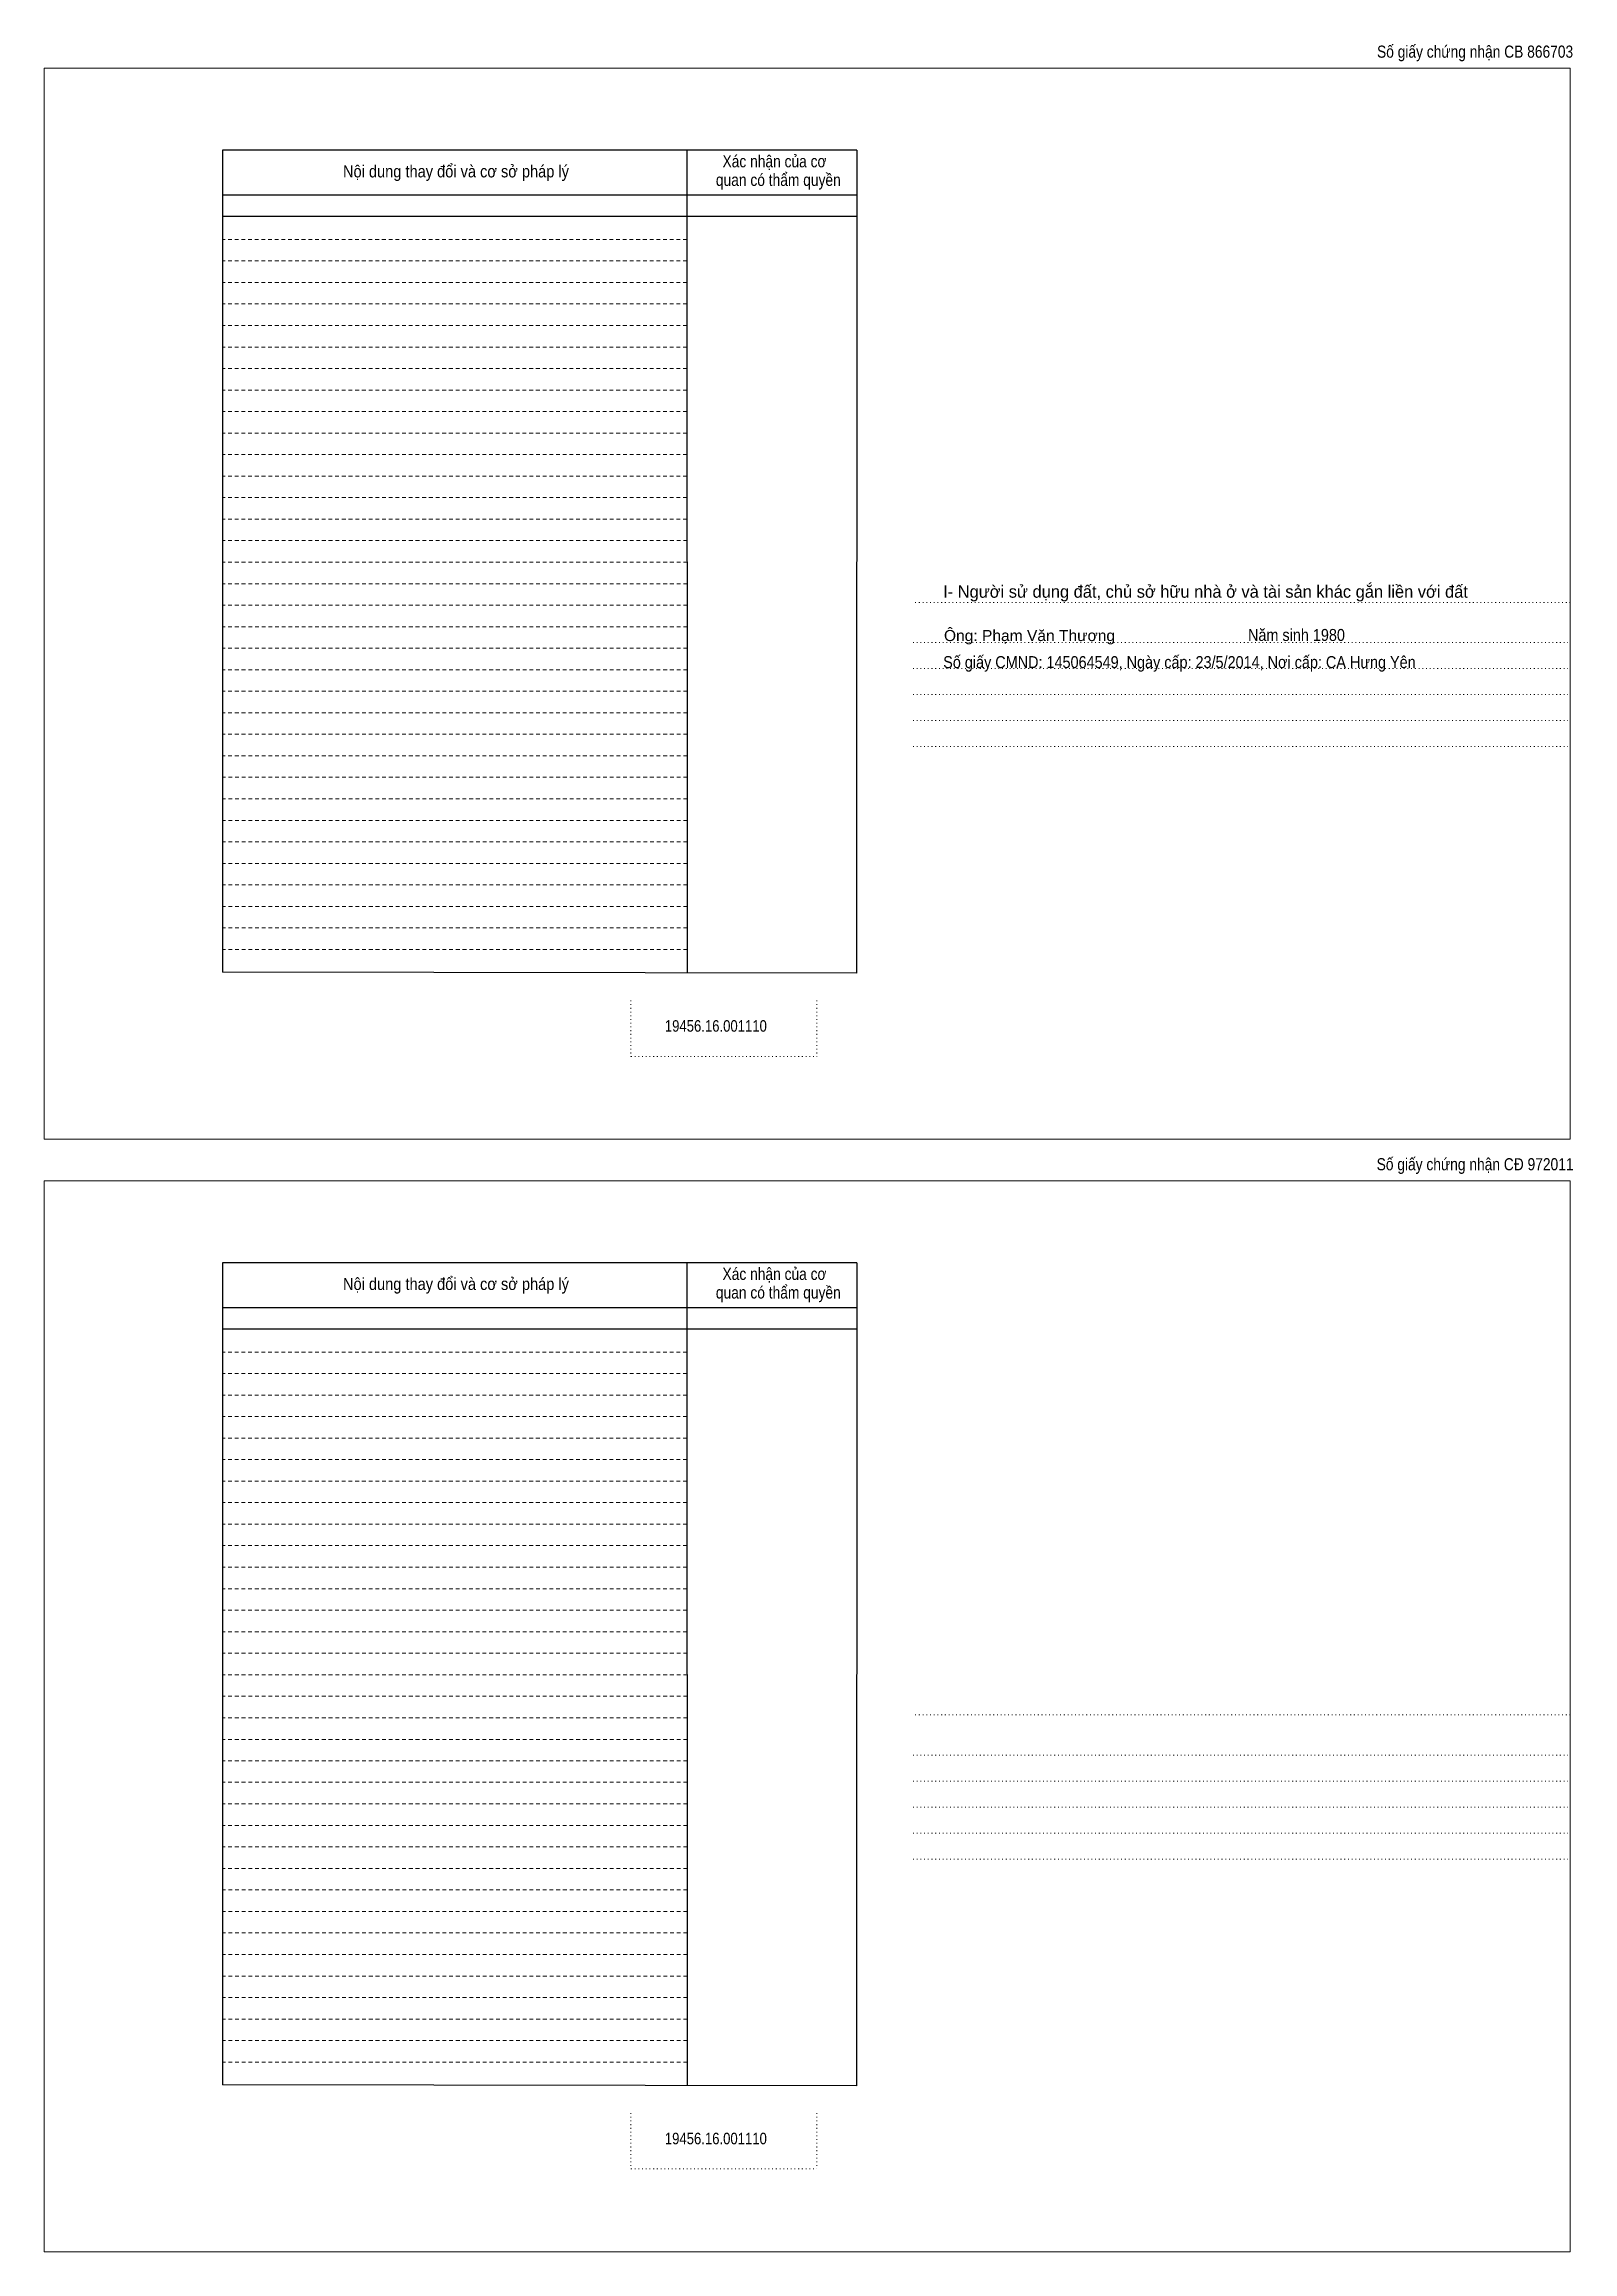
# Model space of a CAD drawing. Header units: metres. Extents: x 538035 to 540985, y 1834996 to 1836776.
# Drawn here: x 538035 to 539268, y 1834996 to 1836776 of the extents above; entities that cross this region are included whole.
import ezdxf
from ezdxf.enums import TextEntityAlignment as Align

# ---------------------------------------------------------------- set-up
doc = ezdxf.new("R2010")
doc.units = ezdxf.units.M
doc.header["$LTSCALE"] = 2
doc.linetypes.add('DOTTED', pattern=[1.5, 0.3, -1.2])
doc.linetypes.add('SHORT_DASHED', pattern=[2.7, 1.5, -1.2])
for name, color, linetype, lineweight in [('1', 7, 'DOTTED', 13), ('2', 7, 'SHORT_DASHED', 13), ('28', 7, 'Continuous', 25)]:
    doc.layers.add(name, color=color, linetype=linetype, lineweight=lineweight)
doc.layers.add('18', color=7, linetype='Continuous')
doc.layers.add('40', color=7, linetype='Continuous')

msp = doc.modelspace()

# ---------------------------------------------------------------- texts
at = {"layer": '18', "width": 0.85}
for p in [(538576.66, 1835979.9), (538576.66, 1835082.46)]:
    msp.add_text('19456.16.001110', height=9.3, dxfattribs=at).set_placement(p, align=Align.CENTER)
at = {"layer": '2'}
for s, width, p in [('Xác nhận của cơ', 0.85, (538624.005, 1836677.1)), ('Xác nhận của cơ', 0.85, (538624.005, 1836677.1)), ('Nội dung thay đổi và cơ sở pháp lý', 0.9, (538366.98, 1836669)), ('Nội dung thay đổi và cơ sở pháp lý', 0.9, (538366.98, 1836669)), (' quan có thẩm quyền', 0.85, (538625.525, 1836662.1)), (' quan có thẩm quyền', 0.85, (538625.525, 1836662.1)), ('Nội dung thay đổi và cơ sở pháp lý', 0.9, (538366.98, 1835771.56)), ('Nội dung thay đổi và cơ sở pháp lý', 0.9, (538366.98, 1835771.56)), (' quan có thẩm quyền', 0.85, (538625.52, 1835764.66)), (' quan có thẩm quyền', 0.85, (538625.52, 1835764.66)), ('Xác nhận của cơ', 0.85, (538624.01, 1835779.66)), ('Xác nhận của cơ', 0.85, (538624.01, 1835779.66))]:
    msp.add_text(s, height=9.782, dxfattribs=dict(at, width=width)).set_placement(p, align=Align.CENTER)
at = {"layer": '28'}
msp.add_text('I- Người sử dụng đất, chủ sở hữu nhà ở và tài sản khác gắn liền với đất', height=9.917, dxfattribs=at).set_placement((538971.725, 1836329.94), align=Align.CENTER)
for s, height, width, p in [('Ông: Phạm Văn Thương', 8.94, 1.05, (538829.74, 1836294.98)), ('Năm sinh 1980', 9.66, 0.9, (539045.12, 1836295.08)), ('Số giấy CMND: 145064549, Ngày cấp: 23/5/2014, Nơi cấp: CA Hưng Yên', 9.66, 0.9, (538950.71, 1836273.18))]:
    msp.add_text(s, height=height, dxfattribs=dict(at, width=width)).set_placement(p, align=Align.CENTER)
at = {"layer": '40', "width": 0.85}
for s, p in [('Số giấy chứng nhận CB 866703', (539189.24, 1836765.54)), ('Số giấy chứng nhận CĐ 972011', (539189.24, 1835868.1))]:
    msp.add_text(s, height=9.78, dxfattribs=at).set_placement(p, align=Align.CENTER)

# ---------------------------------------------------------------- linework, layer by layer
at = {"layer": '1'}
for p, q in [((538737.54, 1836326.22), (539265.84, 1836326.22)), ((538735.74, 1836293.82), (539264.04, 1836293.82)), ((538735.74, 1836272.82), (539264.04, 1836272.82)), ((538735.74, 1836251.82), (539264.04, 1836251.82)), ((538735.74, 1836230.82), (539264.04, 1836230.82)), ((538735.74, 1836209.82), (539264.04, 1836209.82)), ((538508.16, 1836005.04), (538508.16, 1835959.98)), ((538658.1, 1836005.04), (538658.1, 1835959.98)), ((538508.16, 1835959.98), (538658.1, 1835959.98)), ((538737.54, 1835428.78), (539265.84, 1835428.78)), ((538735.74, 1835396.38), (539264.04, 1835396.38)), ((538735.74, 1835375.38), (539264.04, 1835375.38)), ((538735.74, 1835354.38), (539264.04, 1835354.38)), ((538735.74, 1835333.38), (539264.04, 1835333.38)), ((538735.74, 1835312.38), (539264.04, 1835312.38)), ((538508.16, 1835107.6), (538508.16, 1835062.54)), ((538658.1, 1835107.6), (538658.1, 1835062.54)), ((538508.16, 1835062.54), (538658.1, 1835062.54))]:
    msp.add_line(p, q, dxfattribs=at)
at = {"layer": '1', "linetype": 'Continuous'}
for points in [[(538034.7, 1835893.14), (539265.9, 1835893.14), (539265.9, 1836757.14), (538034.7, 1836757.14)], [(538034.7, 1836757.14), (539265.9, 1836757.14), (539265.9, 1835893.14), (538034.7, 1835893.14)], [(538034.7, 1835893.14), (539265.9, 1835893.14), (539265.9, 1836757.14), (538034.7, 1836757.14)], [(538034.7, 1834995.7), (539265.9, 1834995.7), (539265.9, 1835859.7), (538034.7, 1835859.7)], [(538034.7, 1835859.7), (539265.9, 1835859.7), (539265.9, 1834995.7), (538034.7, 1834995.7)], [(538034.7, 1834995.7), (539265.9, 1834995.7), (539265.9, 1835859.7), (538034.7, 1835859.7)]]:
    msp.add_lwpolyline(points, close=True, dxfattribs=at)
at = {"layer": '2', "linetype": 'Continuous', "lineweight": 25}
for p, q in [((538690.38, 1836690.9), (538178.7, 1836690.9)), ((538178.7, 1836690.9), (538178.7, 1836027.78)), ((538553.28, 1836690.9), (538553.46, 1836027.3)), ((538690.38, 1836654.66), (538179.42, 1836654.66)), ((538690.38, 1836637.38), (538179.42, 1836637.38)), ((538690.38, 1835793.46), (538178.7, 1835793.46)), ((538178.7, 1835793.46), (538178.7, 1835130.34)), ((538553.28, 1835793.46), (538553.46, 1835129.86)), ((538690.38, 1835757.22), (538179.42, 1835757.22)), ((538690.38, 1835739.94), (538179.42, 1835739.94))]:
    msp.add_line(p, q, dxfattribs=at)
at = {"layer": '2'}
for p, q in [((538553.28, 1836618.96), (538178.7, 1836618.96)), ((538553.34, 1836601.62), (538178.7, 1836601.62)), ((538553.34, 1836601.62), (538178.7, 1836601.62)), ((538553.34, 1836584.22), (538178.7, 1836584.22)), ((538553.34, 1836566.88), (538178.7, 1836566.88)), ((538553.34, 1836549.54), (538178.7, 1836549.54)), ((538553.34, 1836532.14), (538178.7, 1836532.14)), ((538553.34, 1836514.86), (538178.7, 1836514.86)), ((538553.34, 1836497.46), (538178.7, 1836497.46)), ((538553.34, 1836480.12), (538178.7, 1836480.12)), ((538553.34, 1836462.78), (538178.7, 1836462.78)), ((538553.4, 1836445.38), (538178.7, 1836445.38)), ((538553.4, 1836428.04), (538178.7, 1836428.04)), ((538553.4, 1836410.7), (538178.7, 1836410.7)), ((538553.4, 1836393.3), (538178.7, 1836393.3)), ((538553.46, 1836376.02), (538178.7, 1836376.02)), ((538553.46, 1836358.62), (538178.7, 1836358.62)), ((538553.46, 1836341.28), (538178.7, 1836341.28)), ((538553.46, 1836323.94), (538178.7, 1836323.94)), ((538553.46, 1836306.54), (538178.7, 1836306.54)), ((538553.46, 1836289.2), (538178.7, 1836289.2)), ((538553.46, 1836271.86), (538178.7, 1836271.86)), ((538553.46, 1836254.46), (538178.7, 1836254.46)), ((538553.46, 1836237.12), (538178.7, 1836237.12)), ((538553.46, 1836219.78), (538178.7, 1836219.78)), ((538553.46, 1836202.38), (538178.7, 1836202.38)), ((538553.52, 1836185.1), (538178.7, 1836185.1)), ((538553.52, 1836167.7), (538178.7, 1836167.7)), ((538553.52, 1836150.36), (538178.7, 1836150.36)), ((538553.58, 1836133.02), (538178.7, 1836133.02)), ((538553.58, 1836115.62), (538178.7, 1836115.62)), ((538553.58, 1836098.28), (538178.7, 1836098.28)), ((538553.58, 1836080.94), (538178.7, 1836080.94)), ((538553.58, 1836063.54), (538178.7, 1836063.54)), ((538553.58, 1836046.26), (538178.7, 1836046.26)), ((538553.28, 1835721.52), (538178.7, 1835721.52)), ((538553.34, 1835704.18), (538178.7, 1835704.18)), ((538553.34, 1835704.18), (538178.7, 1835704.18)), ((538553.34, 1835686.78), (538178.7, 1835686.78)), ((538553.34, 1835669.44), (538178.7, 1835669.44)), ((538553.34, 1835652.1), (538178.7, 1835652.1)), ((538553.34, 1835634.7), (538178.7, 1835634.7)), ((538553.34, 1835617.42), (538178.7, 1835617.42)), ((538553.34, 1835600.02), (538178.7, 1835600.02)), ((538553.34, 1835582.68), (538178.7, 1835582.68)), ((538553.34, 1835565.34), (538178.7, 1835565.34)), ((538553.4, 1835547.94), (538178.7, 1835547.94)), ((538553.4, 1835530.6), (538178.7, 1835530.6)), ((538553.4, 1835513.26), (538178.7, 1835513.26)), ((538553.4, 1835495.86), (538178.7, 1835495.86)), ((538553.46, 1835478.58), (538178.7, 1835478.58)), ((538553.46, 1835461.18), (538178.7, 1835461.18)), ((538553.46, 1835443.84), (538178.7, 1835443.84)), ((538553.46, 1835426.5), (538178.7, 1835426.5)), ((538553.46, 1835409.1), (538178.7, 1835409.1)), ((538553.46, 1835391.76), (538178.7, 1835391.76)), ((538553.46, 1835374.42), (538178.7, 1835374.42)), ((538553.46, 1835357.02), (538178.7, 1835357.02)), ((538553.46, 1835339.68), (538178.7, 1835339.68)), ((538553.46, 1835322.34), (538178.7, 1835322.34)), ((538553.46, 1835304.94), (538178.7, 1835304.94)), ((538553.52, 1835287.66), (538178.7, 1835287.66)), ((538553.52, 1835270.26), (538178.7, 1835270.26)), ((538553.52, 1835252.92), (538178.7, 1835252.92)), ((538553.58, 1835235.58), (538178.7, 1835235.58)), ((538553.58, 1835218.18), (538178.7, 1835218.18)), ((538553.58, 1835200.84), (538178.7, 1835200.84)), ((538553.58, 1835183.5), (538178.7, 1835183.5)), ((538553.58, 1835166.1), (538178.7, 1835166.1)), ((538553.58, 1835148.82), (538178.7, 1835148.82))]:
    msp.add_line(p, q, dxfattribs=at)
at = {"layer": '2', "linetype": 'Continuous', "lineweight": 25}
for points in [[(538690.38, 1836690.9), (538690.02, 1836027.06), (538178.7, 1836027.78)], [(538690.38, 1835793.46), (538690.02, 1835129.62), (538178.7, 1835130.34)]]:
    msp.add_lwpolyline(points, dxfattribs=at)

msp.set_redraw_order([(e.dxf.handle, doc.entitydb.next_handle()) for e in msp.query("TEXT MTEXT ATTDEF DIMENSION ARC_DIMENSION")])  # texts and dimensions are drawn at this point

doc.saveas('drawing.dxf')
